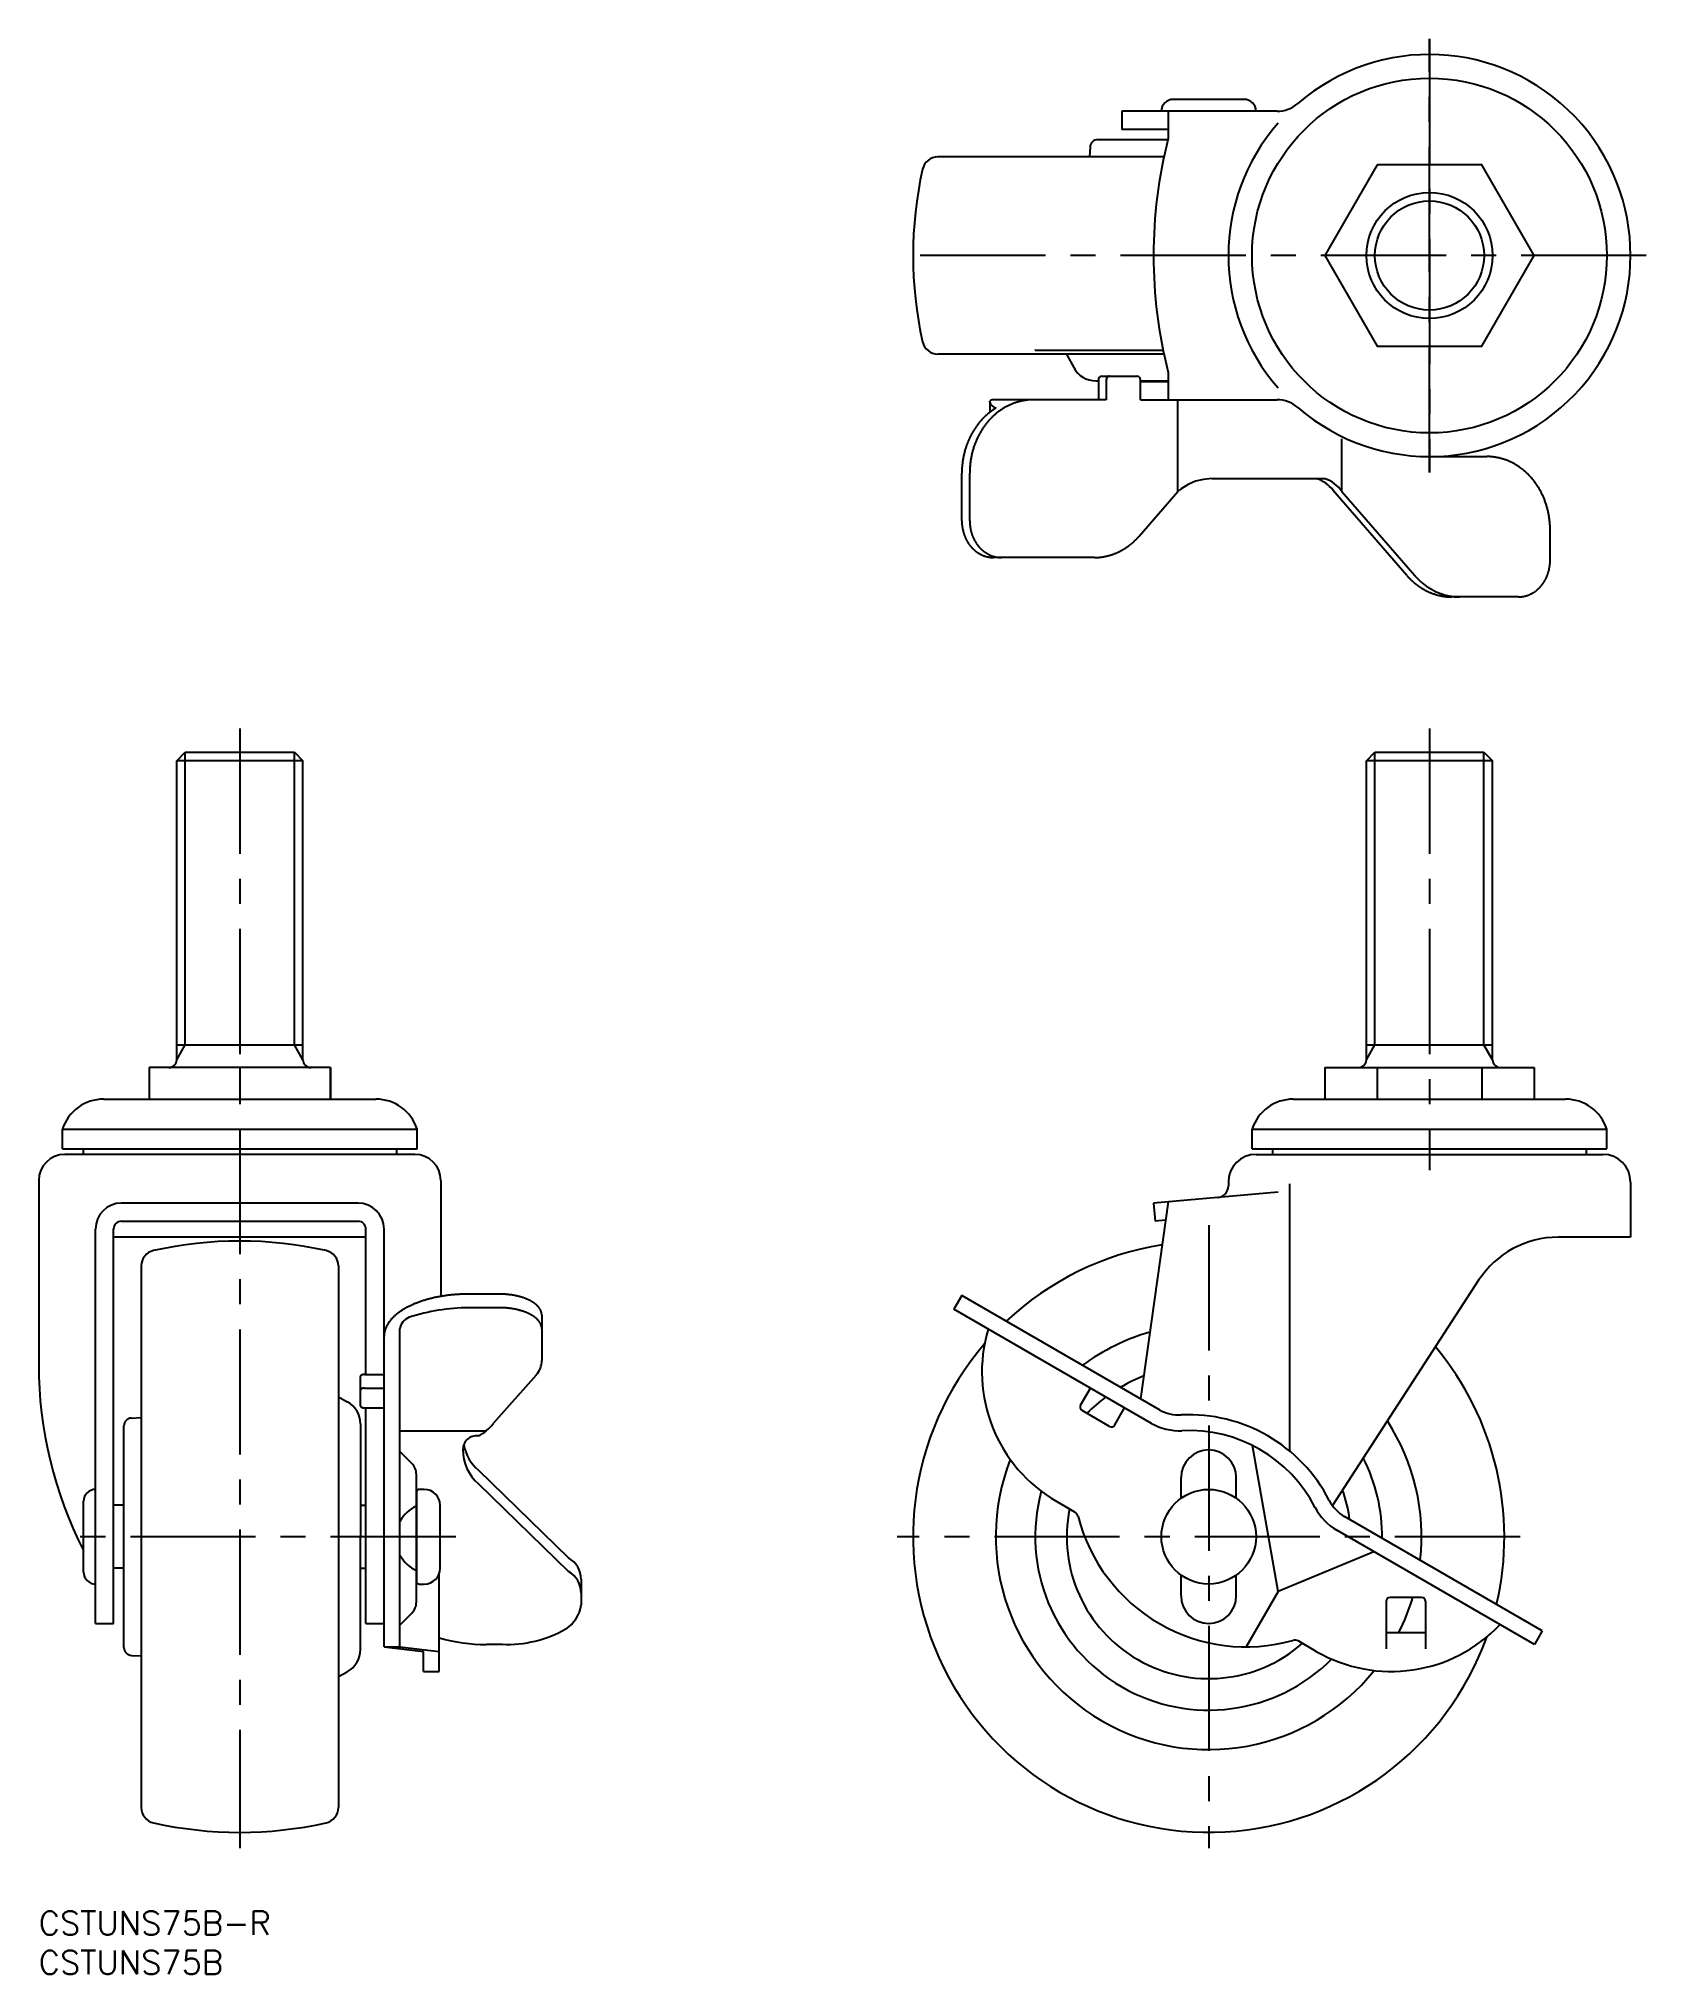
# Model space of a CAD drawing. Extents: x 0 to 204, y -8 to 238.
import ezdxf

# ---------------------------------------------------------------- set-up
doc = ezdxf.new("R2010")
doc.units = 0
doc.header["$LTSCALE"] = 0.5
doc.linetypes.add('CENTER', pattern=[50.8, 31.75, -6.35, 6.35, -6.35])
doc.layers.get('0').update_dxf_attribs({"linetype": 'CONTINUOUS'})
for name, color, linetype in [('MSM_CENTER', 1, 'CENTER'), ('MSM_CONTINUOUS', 7, 'CONTINUOUS'), ('MSM_DIMENSION', 2, 'CONTINUOUS'), ('MSM_NARROW', 5, 'CONTINUOUS'), ('MSM_PART_NUMBER', 7, 'CONTINUOUS')]:
    doc.layers.add(name, color=color, linetype=linetype)
doc.styles.get("Standard").update_dxf_attribs({"font": 'txt.shx', "height": 3, "bigfont": 'bigfont.shx'})

# ---------------------------------------------------------------- blocks, each defined once
blk = doc.blocks.new('*U3')
at = {"layer": 'MSM_PART_NUMBER'}
blk.add_text('CSTUNS75B-R', height=3, dxfattribs=at).set_placement((0, -3))
blk = doc.blocks.new('*U4')
at = {"layer": 'MSM_PART_NUMBER'}
blk.add_text('CSTUNS75B', height=3, dxfattribs=at).set_placement((0, -8))

msp = doc.modelspace()

# ---------------------------------------------------------------- linework, layer by layer
msp.add_line((37, 103), (37, 107))
at = {"layer": 'MSM_CENTER', "linetype": 'CENTER'}
for p, q in [((176.38, 182.5), (176.38, 237.5)), ((176.38, 237.5), (176.38, 182.5)), ((203.88, 210), (108.88, 210)), ((203.88, 210), (114.88, 210)), ((25.5, 150), (25.5, 8)), ((176.38, 150), (176.38, 93.99)), ((148.38, 87), (148.38, 8)), ((52.9, 47.5), (3.7, 47.5)), ((187.88, 47.5), (108.88, 47.5))]:
    msp.add_line(p, q, dxfattribs=at)
at = {"layer": 'MSM_CONTINUOUS', "linetype": 'CONTINUOUS'}
for p, q in [((152.88, 229.8), (143.88, 229.8)), ((157.06, 228.3), (137.38, 228.3)), ((137.38, 228.3), (137.38, 226)), ((143.24, 226), (137.38, 226)), ((143.24, 228.3), (143.24, 226)), ((143.24, 226), (143.24, 224.83)), ((133.33, 223.75), (133.26, 222.5)), ((134.33, 224.7), (143.2, 224.7)), ((142.69, 222.5), (114.04, 222.5)), ((142.57, 197.5), (114.04, 197.5)), ((126.38, 198.1), (126.38, 198)), ((126.38, 198), (142.59, 198)), ((130.38, 197.4), (131.26, 195.78)), ((134.82, 194.7), (139.29, 194.7)), ((139.72, 194.1), (143.24, 194.1)), ((143.24, 194), (139.72, 194)), ((143.24, 195.17), (143.24, 191.7)), ((17.5, 109.87), (33.5, 109.87)), ((168.38, 109.87), (184.38, 109.87)), ((37, 107), (14, 107)), ((14, 107), (14, 103)), ((25.5, 107), (25.5, 103)), ((37, 107), (37, 103)), ((163.1, 107), (163.1, 103)), ((169.74, 107), (169.74, 103)), ((183.02, 107), (183.02, 103)), ((189.65, 107), (189.65, 103)), ((8.23, 103), (42.77, 103)), ((159.11, 103), (193.64, 103)), ((3, 99.2), (48, 99.2)), ((3, 96.7), (3, 99.2)), ((48, 96.7), (48, 99.2)), ((153.88, 99.2), (198.88, 99.2)), ((153.88, 96.7), (153.88, 99.2)), ((198.88, 96.7), (198.88, 99.2)), ((3, 96.7), (48, 96.7)), ((47.7, 95.99), (3.3, 95.99)), ((5.62, 96.7), (5.62, 95.99)), ((45.38, 96.7), (45.38, 95.99)), ((153.88, 96.7), (198.88, 96.7)), ((154.38, 95.99), (198.38, 95.99)), ((156.49, 96.7), (156.49, 95.99)), ((196.26, 96.7), (196.26, 95.99)), ((0, 92.69), (0, 69.34)), ((51, 92.69), (51, 78.06)), ((157.19, 91.19), (141.38, 89.81)), ((150.88, 92.49), (150.88, 92.01)), ((158.62, 92.24), (158.62, 58.39)), ((40.5, 89.81), (10.5, 89.81)), ((143.24, 89.97), (139.73, 65)), ((141.38, 89.81), (141.58, 87.52)), ((7.2, 36.5), (7.2, 86.51)), ((9.5, 36.5), (9.5, 86.52)), ((10.5, 87.52), (40.5, 87.52)), ((41.5, 68.08), (41.5, 86.52)), ((43.8, 36.5), (43.8, 86.51)), ((142.91, 87.63), (141.58, 87.52)), ((41.5, 85.49), (9.5, 85.49)), ((201.88, 85.49), (192.68, 85.49)), ((13, 81.84), (13, 13.16)), ((38, 81.84), (38, 13.16)), ((182.61, 80.03), (164.06, 51.46)), ((117.07, 78.08), (116.07, 76.35)), ((141.13, 61.88), (116.07, 76.35)), ((142.13, 63.61), (117.07, 78.08)), ((43.8, 33.53), (43.8, 73.85)), ((45.8, 33.53), (45.8, 73.85)), ((63.8, 75.6), (63.8, 69.85)), ((40.8, 64.1), (40.8, 67.83)), ((41.3, 68.08), (43.8, 68.08)), ((41.3, 66.35), (43.8, 66.35)), ((63.1, 68.01), (57.64, 61.88)), ((132.14, 64.18), (133.39, 66.35)), ((38, 65.23), (39.12, 64.62)), ((41.3, 63.85), (43.8, 63.85)), ((41.5, 36.5), (41.5, 63.85)), ((136.47, 61.68), (137.72, 63.85)), ((10.8, 33.45), (10.8, 61.55)), ((11.75, 62.55), (13, 62.62)), ((40.8, 61.81), (40.8, 47.5)), ((135.79, 61.5), (132.32, 63.5)), ((45.8, 60.94), (56.78, 60.94)), ((157.18, 40.56), (153.92, 59.08)), ((45.8, 58.3), (47.31, 56.79)), ((47.9, 39.23), (47.9, 55.38)), ((55.76, 55.93), (67.17, 44.82)), ((55.76, 54.2), (67.17, 43.08)), ((144.88, 52.37), (144.88, 55)), ((151.88, 52.37), (151.88, 55)), ((5.7, 43), (5.7, 52)), ((47.9, 53.1), (47.9, 41.9)), ((48.9, 53.5), (48.3, 53.5)), ((129.12, 51.95), (131.35, 50.67)), ((10.8, 51.5), (9.5, 51.5)), ((40.8, 51.5), (41.5, 51.5)), ((50.9, 43.5), (50.9, 51.5)), ((190.68, 35.58), (165.62, 50.05)), ((40.8, 33.19), (40.8, 47.5)), ((189.68, 33.85), (164.62, 48.32)), ((169.33, 45.6), (157.18, 40.56)), ((10.8, 43.5), (9.5, 43.5)), ((40.8, 43.5), (41.5, 43.5)), ((50.8, 30.41), (50.8, 42.88)), ((144.88, 40), (144.88, 42.63)), ((151.88, 40), (151.88, 42.63)), ((48.3, 41.5), (48.9, 41.5)), ((157.18, 40.56), (153.13, 33.53)), ((170.88, 39.3), (170.88, 33.3)), ((175.38, 39.8), (171.38, 39.8)), ((175.88, 39.3), (175.88, 33.3)), ((45.8, 36.3), (47.31, 37.82)), ((7.2, 36.5), (9.5, 36.5)), ((41.5, 36.5), (43.8, 36.5)), ((175.88, 35.3), (170.88, 35.3)), ((190.68, 35.58), (189.68, 33.85)), ((11.75, 32.45), (13, 32.38)), ((43.8, 33.53), (45.8, 33.53)), ((43.8, 33.53), (48.8, 32.95)), ((45.8, 33.53), (50.8, 32.95)), ((48.8, 30.41), (48.8, 32.95)), ((58.8, 33.85), (56.8, 33.85)), ((162.03, 32.95), (159.8, 34.24)), ((38, 29.77), (39.12, 30.38)), ((48.8, 30.41), (50.8, 30.41))]:
    msp.add_line(p, q, dxfattribs=at)
at = {"layer": 'MSM_CONTINUOUS'}
for p, q in [((134.07, 194.1), (134.39, 194.1)), ((134.39, 194.2), (134.39, 191.7)), ((135.39, 194.2), (135.39, 191.7)), ((139.72, 191.7), (139.72, 194.2)), ((120.62, 191.42), (120.64, 191.53)), ((135.39, 191.7), (121.01, 191.7)), ((139.72, 191.7), (157.06, 191.7)), ((144.48, 180.09), (144.48, 191.7)), ((120.62, 191.42), (120.62, 190.12)), ((165.27, 180.09), (165.27, 186.77)), ((176.38, 184.5), (183.64, 184.5)), ((117.07, 176.34), (117.07, 182.41)), ((118.07, 176.34), (118.07, 182.41)), ((148.76, 181.7), (163.18, 181.7)), ((139.57, 174.42), (144.48, 180.09)), ((144.48, 180.09), (144.66, 180.24)), ((173.51, 169.42), (164.14, 180.24)), ((165.27, 180.09), (174.51, 169.42)), ((191.68, 171.34), (191.68, 175.21)), ((133.88, 171.7), (121.09, 171.7)), ((187.66, 166.7), (179.2, 166.7)), ((17.5, 145.92), (18.58, 147)), ((17.5, 108), (17.5, 145.92)), ((33.5, 145.92), (17.5, 145.92)), ((18.58, 147), (32.42, 147)), ((32.42, 147), (33.5, 145.92)), ((33.5, 108), (33.5, 145.92)), ((168.38, 145.92), (169.46, 147)), ((168.38, 108), (168.38, 145.92)), ((184.38, 145.92), (168.38, 145.92)), ((169.46, 147), (183.29, 147)), ((183.29, 147), (184.38, 145.92)), ((184.38, 108), (184.38, 145.92)), ((163.1, 107), (189.65, 107)), ((201.88, 92.49), (201.88, 85.49)), ((58.44, 78.28), (54.51, 78.28)), ((58.44, 76.54), (54.51, 76.54)), ((68.8, 42.11), (68.8, 38.85))]:
    msp.add_line(p, q, dxfattribs=at)
msp.add_lwpolyline([(169.74, 221.5), (163.1, 210), (169.74, 198.5), (183.02, 198.5), (189.65, 210), (183.02, 221.5)], close=True, dxfattribs=at)
msp.add_lwpolyline([(148.76, 181.7), (147.74, 181.61), (146.71, 181.36), (145.76, 180.95), (144.87, 180.39), (144.66, 180.24)], dxfattribs=at)
for points in [[(135.82, 194.7, 0), (135.82, 194.7, 0), (135.81, 194.7, 0), (135.81, 194.7, 0), (135.8, 194.7, 0), (135.8, 194.7, 0), (135.79, 194.7, 0), (135.79, 194.7, 0), (135.78, 194.7, 0), (135.78, 194.7, 0), (135.77, 194.7, 0), (135.76, 194.69, 0), (135.76, 194.69, 0), (135.75, 194.69, 0), (135.75, 194.69, 0), (135.74, 194.69, 0), (135.74, 194.69, 0), (135.73, 194.69, 0), (135.73, 194.69, 0), (135.72, 194.69, 0), (135.72, 194.69, 0), (135.71, 194.68, 0), (135.71, 194.68, 0), (135.7, 194.68, 0), (135.7, 194.68, 0), (135.69, 194.68, 0), (135.69, 194.68, 0), (135.68, 194.67, 0), (135.68, 194.67, 0), (135.67, 194.67, 0), (135.67, 194.67, 0), (135.66, 194.66, 0), (135.66, 194.66, 0), (135.65, 194.66, 0), (135.65, 194.66, 0), (135.64, 194.66, 0), (135.64, 194.65, 0), (135.63, 194.65, 0), (135.63, 194.65, 0), (135.62, 194.64, 0), (135.62, 194.64, 0), (135.61, 194.64, 0), (135.61, 194.63, 0), (135.6, 194.63, 0), (135.6, 194.63, 0), (135.6, 194.63, 0), (135.59, 194.62, 0), (135.59, 194.62, 0), (135.58, 194.62, 0), (135.58, 194.61, 0), (135.57, 194.61, 0), (135.57, 194.6, 0), (135.56, 194.6, 0), (135.56, 194.6, 0), (135.56, 194.59, 0), (135.55, 194.59, 0), (135.55, 194.59, 0), (135.54, 194.58, 0), (135.54, 194.58, 0), (135.54, 194.57, 0), (135.53, 194.57, 0), (135.53, 194.57, 0), (135.53, 194.56, 0), (135.52, 194.56, 0), (135.52, 194.55, 0), (135.51, 194.55, 0), (135.51, 194.54, 0), (135.51, 194.54, 0), (135.5, 194.54, 0), (135.5, 194.53, 0), (135.5, 194.53, 0), (135.49, 194.52, 0), (135.49, 194.52, 0), (135.49, 194.51, 0), (135.48, 194.51, 0), (135.48, 194.5, 0), (135.47, 194.5, 0), (135.47, 194.49, 0), (135.47, 194.49, 0), (135.47, 194.48, 0), (135.46, 194.48, 0), (135.46, 194.47, 0), (135.46, 194.47, 0), (135.45, 194.46, 0), (135.45, 194.46, 0), (135.45, 194.45, 0), (135.45, 194.45, 0), (135.44, 194.44, 0), (135.44, 194.44, 0), (135.44, 194.43, 0), (135.44, 194.43, 0), (135.43, 194.42, 0), (135.43, 194.41, 0), (135.43, 194.41, 0), (135.43, 194.4, 0), (135.43, 194.4, 0), (135.42, 194.39, 0), (135.42, 194.39, 0), (135.42, 194.38, 0), (135.42, 194.37, 0), (135.41, 194.37, 0), (135.41, 194.36, 0), (135.41, 194.36, 0), (135.41, 194.35, 0), (135.41, 194.34, 0), (135.41, 194.34, 0), (135.41, 194.33, 0), (135.4, 194.33, 0), (135.4, 194.32, 0), (135.4, 194.32, 0), (135.4, 194.31, 0), (135.4, 194.3, 0), (135.4, 194.3, 0), (135.4, 194.29, 0), (135.4, 194.28, 0), (135.4, 194.28, 0), (135.4, 194.27, 0), (135.39, 194.27, 0), (135.39, 194.26, 0), (135.39, 194.25, 0), (135.39, 194.25, 0), (135.39, 194.24, 0), (135.39, 194.24, 0), (135.39, 194.23, 0), (135.39, 194.22, 0), (135.39, 194.22, 0), (135.39, 194.21, 0), (135.39, 194.21, 0), (135.39, 194.2, 0)], [(126.11, 191.7, 0), (126.01, 191.7, 0), (125.91, 191.7, 0), (125.81, 191.69, 0), (125.72, 191.69, 0), (125.62, 191.68, 0), (125.52, 191.68, 0), (125.42, 191.67, 0), (125.32, 191.66, 0), (125.22, 191.64, 0), (125.13, 191.63, 0), (125.03, 191.62, 0), (124.93, 191.6, 0), (124.83, 191.58, 0), (124.74, 191.56, 0), (124.64, 191.54, 0), (124.54, 191.52, 0), (124.45, 191.5, 0), (124.35, 191.47, 0), (124.25, 191.45, 0), (124.16, 191.42, 0), (124.06, 191.39, 0), (123.97, 191.36, 0), (123.87, 191.33, 0), (123.78, 191.3, 0), (123.68, 191.27, 0), (123.59, 191.23, 0), (123.5, 191.19, 0), (123.4, 191.16, 0), (123.31, 191.12, 0), (123.22, 191.08, 0), (123.12, 191.04, 0), (123.03, 190.99, 0), (122.94, 190.95, 0), (122.85, 190.9, 0), (122.76, 190.86, 0), (122.67, 190.81, 0), (122.58, 190.76, 0), (122.5, 190.71, 0), (122.41, 190.66, 0), (122.32, 190.6, 0), (122.23, 190.55, 0), (122.15, 190.49, 0), (122.06, 190.44, 0), (121.98, 190.38, 0), (121.89, 190.32, 0), (121.81, 190.26, 0), (121.73, 190.2, 0), (121.64, 190.13, 0), (121.56, 190.07, 0), (121.48, 190.01, 0), (121.4, 189.94, 0), (121.32, 189.87, 0), (121.24, 189.8, 0), (121.16, 189.74, 0), (121.09, 189.66, 0), (121.01, 189.59, 0), (120.93, 189.52, 0), (120.86, 189.45, 0), (120.78, 189.37, 0), (120.71, 189.29, 0), (120.64, 189.22, 0), (120.57, 189.14, 0), (120.5, 189.06, 0), (120.42, 188.98, 0), (120.36, 188.9, 0), (120.29, 188.82, 0), (120.22, 188.73, 0), (120.15, 188.65, 0), (120.09, 188.56, 0), (120.02, 188.48, 0), (119.96, 188.39, 0), (119.89, 188.31, 0), (119.83, 188.22, 0), (119.77, 188.13, 0), (119.71, 188.04, 0), (119.65, 187.95, 0), (119.59, 187.85, 0), (119.54, 187.76, 0), (119.48, 187.67, 0), (119.42, 187.57, 0), (119.37, 187.48, 0), (119.32, 187.38, 0), (119.27, 187.28, 0), (119.21, 187.19, 0), (119.16, 187.09, 0), (119.11, 186.99, 0), (119.07, 186.89, 0), (119.02, 186.79, 0), (118.97, 186.69, 0), (118.93, 186.59, 0), (118.88, 186.49, 0), (118.84, 186.38, 0), (118.8, 186.28, 0), (118.76, 186.18, 0), (118.72, 186.07, 0), (118.68, 185.97, 0), (118.64, 185.86, 0), (118.61, 185.76, 0), (118.57, 185.65, 0), (118.54, 185.54, 0), (118.51, 185.44, 0), (118.47, 185.33, 0), (118.44, 185.22, 0), (118.42, 185.11, 0), (118.39, 185, 0), (118.36, 184.89, 0), (118.33, 184.78, 0), (118.31, 184.67, 0), (118.29, 184.56, 0), (118.27, 184.45, 0), (118.24, 184.34, 0), (118.22, 184.23, 0), (118.2, 184.11, 0), (118.19, 184, 0), (118.17, 183.89, 0), (118.16, 183.78, 0), (118.14, 183.66, 0), (118.13, 183.55, 0), (118.12, 183.44, 0), (118.11, 183.32, 0), (118.1, 183.21, 0), (118.09, 183.1, 0), (118.08, 182.98, 0), (118.08, 182.87, 0), (118.08, 182.76, 0), (118.07, 182.64, 0), (118.07, 182.53, 0), (118.07, 182.41, 0)], [(121.41, 190.66, 0), (121.35, 190.62, 0), (121.29, 190.59, 0), (121.23, 190.55, 0), (121.17, 190.51, 0), (121.11, 190.47, 0), (121.05, 190.43, 0), (120.99, 190.39, 0), (120.94, 190.35, 0), (120.88, 190.31, 0), (120.82, 190.27, 0), (120.76, 190.22, 0), (120.7, 190.18, 0), (120.65, 190.14, 0), (120.59, 190.09, 0), (120.53, 190.05, 0), (120.48, 190, 0), (120.42, 189.96, 0), (120.36, 189.91, 0), (120.31, 189.86, 0), (120.25, 189.81, 0), (120.2, 189.77, 0), (120.14, 189.72, 0), (120.09, 189.67, 0), (120.04, 189.62, 0), (119.98, 189.57, 0), (119.93, 189.52, 0), (119.88, 189.47, 0), (119.83, 189.41, 0), (119.78, 189.36, 0), (119.72, 189.31, 0), (119.67, 189.26, 0), (119.62, 189.2, 0), (119.57, 189.15, 0), (119.52, 189.09, 0), (119.47, 189.04, 0), (119.43, 188.98, 0), (119.38, 188.93, 0), (119.33, 188.87, 0), (119.28, 188.81, 0), (119.23, 188.75, 0), (119.19, 188.7, 0), (119.14, 188.64, 0), (119.1, 188.58, 0), (119.05, 188.52, 0), (119.01, 188.46, 0), (118.96, 188.4, 0), (118.92, 188.34, 0), (118.87, 188.28, 0), (118.83, 188.21, 0), (118.79, 188.15, 0), (118.75, 188.09, 0), (118.7, 188.03, 0), (118.66, 187.96, 0), (118.62, 187.9, 0), (118.58, 187.84, 0), (118.54, 187.77, 0), (118.5, 187.71, 0), (118.46, 187.64, 0), (118.43, 187.57, 0), (118.39, 187.51, 0), (118.35, 187.44, 0), (118.31, 187.38, 0), (118.28, 187.31, 0), (118.24, 187.24, 0), (118.21, 187.17, 0), (118.17, 187.1, 0), (118.14, 187.04, 0), (118.1, 186.97, 0), (118.07, 186.9, 0), (118.04, 186.83, 0), (118, 186.76, 0), (117.97, 186.69, 0), (117.94, 186.62, 0), (117.91, 186.55, 0), (117.88, 186.47, 0), (117.85, 186.4, 0), (117.82, 186.33, 0), (117.79, 186.26, 0), (117.76, 186.19, 0), (117.74, 186.12, 0), (117.71, 186.04, 0), (117.68, 185.97, 0), (117.66, 185.9, 0), (117.63, 185.82, 0), (117.61, 185.75, 0), (117.58, 185.67, 0), (117.56, 185.6, 0), (117.53, 185.53, 0), (117.51, 185.45, 0), (117.49, 185.38, 0), (117.47, 185.3, 0), (117.45, 185.22, 0), (117.43, 185.15, 0), (117.41, 185.07, 0), (117.39, 185, 0), (117.37, 184.92, 0), (117.35, 184.84, 0), (117.33, 184.77, 0), (117.31, 184.69, 0), (117.3, 184.61, 0), (117.28, 184.54, 0), (117.27, 184.46, 0), (117.25, 184.38, 0), (117.24, 184.3, 0), (117.22, 184.23, 0), (117.21, 184.15, 0), (117.2, 184.07, 0), (117.19, 183.99, 0), (117.17, 183.91, 0), (117.16, 183.84, 0), (117.15, 183.76, 0), (117.14, 183.68, 0), (117.14, 183.6, 0), (117.13, 183.52, 0), (117.12, 183.44, 0), (117.11, 183.36, 0), (117.11, 183.28, 0), (117.1, 183.21, 0), (117.09, 183.13, 0), (117.09, 183.05, 0), (117.08, 182.97, 0), (117.08, 182.89, 0), (117.08, 182.81, 0), (117.07, 182.73, 0), (117.07, 182.65, 0), (117.07, 182.57, 0), (117.07, 182.49, 0), (117.07, 182.41, 0)], [(191.68, 175.21, 0), (191.68, 175.33, 0), (191.68, 175.44, 0), (191.68, 175.56, 0), (191.67, 175.67, 0), (191.67, 175.78, 0), (191.66, 175.9, 0), (191.65, 176.01, 0), (191.64, 176.12, 0), (191.63, 176.24, 0), (191.62, 176.35, 0), (191.61, 176.46, 0), (191.59, 176.58, 0), (191.58, 176.69, 0), (191.56, 176.8, 0), (191.55, 176.91, 0), (191.53, 177.03, 0), (191.51, 177.14, 0), (191.49, 177.25, 0), (191.46, 177.36, 0), (191.44, 177.47, 0), (191.42, 177.58, 0), (191.39, 177.69, 0), (191.36, 177.8, 0), (191.34, 177.91, 0), (191.31, 178.02, 0), (191.28, 178.13, 0), (191.24, 178.24, 0), (191.21, 178.34, 0), (191.18, 178.45, 0), (191.14, 178.56, 0), (191.11, 178.66, 0), (191.07, 178.77, 0), (191.03, 178.87, 0), (190.99, 178.98, 0), (190.95, 179.08, 0), (190.91, 179.18, 0), (190.87, 179.29, 0), (190.82, 179.39, 0), (190.78, 179.49, 0), (190.73, 179.59, 0), (190.69, 179.69, 0), (190.64, 179.79, 0), (190.59, 179.89, 0), (190.54, 179.99, 0), (190.49, 180.09, 0), (190.43, 180.18, 0), (190.38, 180.28, 0), (190.33, 180.37, 0), (190.27, 180.47, 0), (190.22, 180.56, 0), (190.16, 180.65, 0), (190.1, 180.75, 0), (190.04, 180.84, 0), (189.98, 180.93, 0), (189.92, 181.02, 0), (189.86, 181.1, 0), (189.79, 181.19, 0), (189.73, 181.28, 0), (189.66, 181.37, 0), (189.6, 181.45, 0), (189.53, 181.53, 0), (189.46, 181.62, 0), (189.4, 181.7, 0), (189.33, 181.78, 0), (189.26, 181.86, 0), (189.19, 181.94, 0), (189.11, 182.02, 0), (189.04, 182.09, 0), (188.97, 182.17, 0), (188.89, 182.25, 0), (188.82, 182.32, 0), (188.74, 182.39, 0), (188.66, 182.46, 0), (188.59, 182.53, 0), (188.51, 182.6, 0), (188.43, 182.67, 0), (188.35, 182.74, 0), (188.27, 182.81, 0), (188.19, 182.87, 0), (188.11, 182.94, 0), (188.03, 183, 0), (187.94, 183.06, 0), (187.86, 183.12, 0), (187.77, 183.18, 0), (187.69, 183.24, 0), (187.6, 183.29, 0), (187.52, 183.35, 0), (187.43, 183.4, 0), (187.34, 183.46, 0), (187.26, 183.51, 0), (187.17, 183.56, 0), (187.08, 183.61, 0), (186.99, 183.66, 0), (186.9, 183.7, 0), (186.81, 183.75, 0), (186.72, 183.79, 0), (186.63, 183.84, 0), (186.53, 183.88, 0), (186.44, 183.92, 0), (186.35, 183.96, 0), (186.26, 184, 0), (186.16, 184.03, 0), (186.07, 184.07, 0), (185.97, 184.1, 0), (185.88, 184.13, 0), (185.78, 184.16, 0), (185.69, 184.19, 0), (185.59, 184.22, 0), (185.5, 184.25, 0), (185.4, 184.27, 0), (185.31, 184.3, 0), (185.21, 184.32, 0), (185.11, 184.34, 0), (185.01, 184.36, 0), (184.92, 184.38, 0), (184.82, 184.4, 0), (184.72, 184.42, 0), (184.62, 184.43, 0), (184.53, 184.44, 0), (184.43, 184.46, 0), (184.33, 184.47, 0), (184.23, 184.47, 0), (184.13, 184.48, 0), (184.03, 184.49, 0), (183.94, 184.49, 0), (183.84, 184.5, 0), (183.74, 184.5, 0), (183.64, 184.5, 0)], [(117.07, 176.34, 0), (117.07, 176.29, 0), (117.07, 176.23, 0), (117.07, 176.17, 0), (117.07, 176.12, 0), (117.08, 176.06, 0), (117.08, 176, 0), (117.08, 175.94, 0), (117.09, 175.89, 0), (117.09, 175.83, 0), (117.1, 175.78, 0), (117.11, 175.72, 0), (117.11, 175.66, 0), (117.12, 175.6, 0), (117.13, 175.55, 0), (117.14, 175.49, 0), (117.15, 175.44, 0), (117.16, 175.38, 0), (117.17, 175.33, 0), (117.18, 175.27, 0), (117.19, 175.22, 0), (117.2, 175.16, 0), (117.22, 175.1, 0), (117.23, 175.05, 0), (117.24, 175, 0), (117.26, 174.94, 0), (117.27, 174.89, 0), (117.29, 174.83, 0), (117.31, 174.78, 0), (117.32, 174.72, 0), (117.34, 174.67, 0), (117.36, 174.62, 0), (117.38, 174.57, 0), (117.39, 174.51, 0), (117.42, 174.46, 0), (117.44, 174.41, 0), (117.46, 174.36, 0), (117.48, 174.31, 0), (117.5, 174.25, 0), (117.52, 174.21, 0), (117.54, 174.15, 0), (117.57, 174.1, 0), (117.59, 174.05, 0), (117.62, 174, 0), (117.64, 173.96, 0), (117.67, 173.91, 0), (117.69, 173.86, 0), (117.72, 173.81, 0), (117.75, 173.76, 0), (117.78, 173.72, 0), (117.8, 173.67, 0), (117.83, 173.62, 0), (117.86, 173.58, 0), (117.89, 173.53, 0), (117.92, 173.49, 0), (117.95, 173.44, 0), (117.98, 173.4, 0), (118.01, 173.35, 0), (118.05, 173.31, 0), (118.08, 173.27, 0), (118.11, 173.22, 0), (118.14, 173.18, 0), (118.18, 173.14, 0), (118.21, 173.1, 0), (118.25, 173.06, 0), (118.28, 173.02, 0), (118.32, 172.98, 0), (118.35, 172.94, 0), (118.39, 172.9, 0), (118.43, 172.87, 0), (118.46, 172.83, 0), (118.5, 172.79, 0), (118.54, 172.75, 0), (118.58, 172.72, 0), (118.62, 172.68, 0), (118.66, 172.65, 0), (118.69, 172.61, 0), (118.73, 172.58, 0), (118.78, 172.55, 0), (118.82, 172.51, 0), (118.86, 172.48, 0), (118.9, 172.45, 0), (118.94, 172.42, 0), (118.98, 172.39, 0), (119.02, 172.36, 0), (119.07, 172.33, 0), (119.11, 172.3, 0), (119.15, 172.28, 0), (119.19, 172.25, 0), (119.24, 172.22, 0), (119.28, 172.2, 0), (119.33, 172.17, 0), (119.37, 172.15, 0), (119.42, 172.12, 0), (119.46, 172.1, 0), (119.51, 172.08, 0), (119.55, 172.05, 0), (119.6, 172.03, 0), (119.64, 172.01, 0), (119.69, 171.99, 0), (119.74, 171.97, 0), (119.78, 171.95, 0), (119.83, 171.93, 0), (119.88, 171.92, 0), (119.92, 171.9, 0), (119.97, 171.88, 0), (120.02, 171.87, 0), (120.07, 171.85, 0), (120.11, 171.84, 0), (120.16, 171.83, 0), (120.21, 171.81, 0), (120.26, 171.8, 0), (120.31, 171.79, 0), (120.35, 171.78, 0), (120.4, 171.77, 0), (120.45, 171.76, 0), (120.5, 171.75, 0), (120.55, 171.74, 0), (120.6, 171.74, 0), (120.65, 171.73, 0), (120.7, 171.72, 0), (120.75, 171.72, 0), (120.8, 171.71, 0), (120.84, 171.71, 0), (120.89, 171.71, 0), (120.94, 171.7, 0), (120.99, 171.7, 0), (121.04, 171.7, 0), (121.09, 171.7, 0)], [(118.07, 176.34, 0), (118.07, 176.29, 0), (118.07, 176.23, 0), (118.07, 176.17, 0), (118.07, 176.12, 0), (118.08, 176.06, 0), (118.08, 176, 0), (118.08, 175.94, 0), (118.09, 175.89, 0), (118.09, 175.83, 0), (118.1, 175.78, 0), (118.11, 175.72, 0), (118.11, 175.66, 0), (118.12, 175.6, 0), (118.13, 175.55, 0), (118.14, 175.49, 0), (118.15, 175.44, 0), (118.16, 175.38, 0), (118.17, 175.33, 0), (118.18, 175.27, 0), (118.19, 175.22, 0), (118.2, 175.16, 0), (118.22, 175.1, 0), (118.23, 175.05, 0), (118.24, 175, 0), (118.26, 174.94, 0), (118.27, 174.89, 0), (118.29, 174.83, 0), (118.31, 174.78, 0), (118.32, 174.72, 0), (118.34, 174.67, 0), (118.36, 174.62, 0), (118.38, 174.57, 0), (118.39, 174.51, 0), (118.42, 174.46, 0), (118.44, 174.41, 0), (118.46, 174.36, 0), (118.48, 174.31, 0), (118.5, 174.25, 0), (118.52, 174.21, 0), (118.54, 174.15, 0), (118.57, 174.1, 0), (118.59, 174.05, 0), (118.62, 174, 0), (118.64, 173.96, 0), (118.67, 173.91, 0), (118.69, 173.86, 0), (118.72, 173.81, 0), (118.75, 173.76, 0), (118.78, 173.72, 0), (118.8, 173.67, 0), (118.83, 173.62, 0), (118.86, 173.58, 0), (118.89, 173.53, 0), (118.92, 173.49, 0), (118.95, 173.44, 0), (118.98, 173.4, 0), (119.01, 173.35, 0), (119.05, 173.31, 0), (119.08, 173.27, 0), (119.11, 173.22, 0), (119.14, 173.18, 0), (119.18, 173.14, 0), (119.21, 173.1, 0), (119.25, 173.06, 0), (119.28, 173.02, 0), (119.32, 172.98, 0), (119.35, 172.94, 0), (119.39, 172.9, 0), (119.43, 172.87, 0), (119.46, 172.83, 0), (119.5, 172.79, 0), (119.54, 172.75, 0), (119.58, 172.72, 0), (119.62, 172.68, 0), (119.66, 172.65, 0), (119.69, 172.61, 0), (119.73, 172.58, 0), (119.78, 172.55, 0), (119.82, 172.51, 0), (119.86, 172.48, 0), (119.9, 172.45, 0), (119.94, 172.42, 0), (119.98, 172.39, 0), (120.02, 172.36, 0), (120.07, 172.33, 0), (120.11, 172.3, 0), (120.15, 172.28, 0), (120.19, 172.25, 0), (120.24, 172.22, 0), (120.28, 172.2, 0), (120.33, 172.17, 0), (120.37, 172.15, 0), (120.42, 172.12, 0), (120.46, 172.1, 0), (120.51, 172.08, 0), (120.55, 172.05, 0), (120.6, 172.03, 0), (120.64, 172.01, 0), (120.69, 171.99, 0), (120.74, 171.97, 0), (120.78, 171.95, 0), (120.83, 171.93, 0), (120.88, 171.92, 0), (120.92, 171.9, 0), (120.97, 171.88, 0), (121.02, 171.87, 0), (121.07, 171.85, 0), (121.11, 171.84, 0), (121.16, 171.83, 0), (121.21, 171.81, 0), (121.26, 171.8, 0), (121.31, 171.79, 0), (121.35, 171.78, 0), (121.4, 171.77, 0), (121.45, 171.76, 0), (121.5, 171.75, 0), (121.55, 171.74, 0), (121.6, 171.74, 0), (121.65, 171.73, 0), (121.7, 171.72, 0), (121.75, 171.72, 0), (121.8, 171.71, 0), (121.84, 171.71, 0), (121.89, 171.71, 0), (121.94, 171.7, 0), (121.99, 171.7, 0), (122.04, 171.7, 0), (122.09, 171.7, 0)], [(133.88, 171.7, 0), (133.93, 171.7, 0), (133.98, 171.7, 0), (134.03, 171.7, 0), (134.08, 171.7, 0), (134.13, 171.7, 0), (134.18, 171.71, 0), (134.23, 171.71, 0), (134.28, 171.71, 0), (134.33, 171.71, 0), (134.38, 171.72, 0), (134.43, 171.72, 0), (134.48, 171.72, 0), (134.53, 171.73, 0), (134.57, 171.73, 0), (134.62, 171.74, 0), (134.67, 171.75, 0), (134.72, 171.75, 0), (134.77, 171.76, 0), (134.82, 171.76, 0), (134.87, 171.77, 0), (134.92, 171.78, 0), (134.97, 171.78, 0), (135.02, 171.79, 0), (135.06, 171.8, 0), (135.11, 171.81, 0), (135.16, 171.82, 0), (135.21, 171.83, 0), (135.26, 171.84, 0), (135.31, 171.85, 0), (135.36, 171.86, 0), (135.41, 171.87, 0), (135.45, 171.88, 0), (135.5, 171.89, 0), (135.55, 171.9, 0), (135.6, 171.91, 0), (135.65, 171.93, 0), (135.69, 171.94, 0), (135.74, 171.95, 0), (135.79, 171.97, 0), (135.84, 171.98, 0), (135.89, 171.99, 0), (135.93, 172.01, 0), (135.98, 172.02, 0), (136.03, 172.04, 0), (136.08, 172.05, 0), (136.12, 172.07, 0), (136.17, 172.08, 0), (136.22, 172.1, 0), (136.27, 172.12, 0), (136.31, 172.13, 0), (136.36, 172.15, 0), (136.41, 172.17, 0), (136.45, 172.19, 0), (136.5, 172.21, 0), (136.55, 172.22, 0), (136.59, 172.24, 0), (136.64, 172.26, 0), (136.69, 172.28, 0), (136.73, 172.3, 0), (136.78, 172.32, 0), (136.82, 172.34, 0), (136.87, 172.36, 0), (136.92, 172.38, 0), (136.96, 172.41, 0), (137.01, 172.43, 0), (137.05, 172.45, 0), (137.1, 172.47, 0), (137.14, 172.5, 0), (137.19, 172.52, 0), (137.23, 172.54, 0), (137.28, 172.57, 0), (137.32, 172.59, 0), (137.37, 172.62, 0), (137.41, 172.64, 0), (137.46, 172.67, 0), (137.5, 172.69, 0), (137.54, 172.72, 0), (137.59, 172.74, 0), (137.63, 172.77, 0), (137.68, 172.8, 0), (137.72, 172.82, 0), (137.76, 172.85, 0), (137.81, 172.88, 0), (137.85, 172.91, 0), (137.89, 172.94, 0), (137.93, 172.96, 0), (137.98, 172.99, 0), (138.02, 173.02, 0), (138.06, 173.05, 0), (138.1, 173.08, 0), (138.15, 173.11, 0), (138.19, 173.14, 0), (138.23, 173.17, 0), (138.27, 173.2, 0), (138.31, 173.23, 0), (138.35, 173.26, 0), (138.39, 173.3, 0), (138.43, 173.33, 0), (138.47, 173.36, 0), (138.51, 173.39, 0), (138.56, 173.43, 0), (138.59, 173.46, 0), (138.63, 173.49, 0), (138.68, 173.53, 0), (138.71, 173.56, 0), (138.75, 173.6, 0), (138.79, 173.63, 0), (138.83, 173.66, 0), (138.87, 173.7, 0), (138.91, 173.74, 0), (138.95, 173.77, 0), (138.99, 173.81, 0), (139.02, 173.84, 0), (139.06, 173.88, 0), (139.1, 173.92, 0), (139.14, 173.95, 0), (139.17, 173.99, 0), (139.21, 174.03, 0), (139.25, 174.07, 0), (139.28, 174.1, 0), (139.32, 174.14, 0), (139.36, 174.18, 0), (139.39, 174.22, 0), (139.43, 174.26, 0), (139.47, 174.3, 0), (139.5, 174.34, 0), (139.54, 174.38, 0), (139.57, 174.42, 0)], [(173.51, 169.42, 0), (173.55, 169.38, 0), (173.58, 169.34, 0), (173.62, 169.3, 0), (173.65, 169.26, 0), (173.69, 169.22, 0), (173.72, 169.18, 0), (173.76, 169.14, 0), (173.8, 169.1, 0), (173.83, 169.07, 0), (173.87, 169.03, 0), (173.91, 168.99, 0), (173.94, 168.95, 0), (173.98, 168.92, 0), (174.02, 168.88, 0), (174.06, 168.84, 0), (174.09, 168.81, 0), (174.13, 168.77, 0), (174.17, 168.74, 0), (174.21, 168.7, 0), (174.25, 168.66, 0), (174.29, 168.63, 0), (174.33, 168.6, 0), (174.37, 168.56, 0), (174.41, 168.53, 0), (174.45, 168.49, 0), (174.49, 168.46, 0), (174.53, 168.43, 0), (174.57, 168.39, 0), (174.61, 168.36, 0), (174.65, 168.33, 0), (174.69, 168.3, 0), (174.73, 168.26, 0), (174.77, 168.23, 0), (174.81, 168.2, 0), (174.85, 168.17, 0), (174.9, 168.14, 0), (174.94, 168.11, 0), (174.98, 168.08, 0), (175.02, 168.05, 0), (175.06, 168.02, 0), (175.1, 167.99, 0), (175.15, 167.96, 0), (175.19, 167.94, 0), (175.23, 167.91, 0), (175.28, 167.88, 0), (175.32, 167.85, 0), (175.36, 167.82, 0), (175.41, 167.8, 0), (175.45, 167.77, 0), (175.49, 167.74, 0), (175.54, 167.72, 0), (175.58, 167.69, 0), (175.63, 167.67, 0), (175.67, 167.64, 0), (175.71, 167.62, 0), (175.76, 167.59, 0), (175.8, 167.57, 0), (175.85, 167.54, 0), (175.89, 167.52, 0), (175.94, 167.5, 0), (175.98, 167.47, 0), (176.03, 167.45, 0), (176.07, 167.43, 0), (176.12, 167.41, 0), (176.16, 167.38, 0), (176.21, 167.36, 0), (176.26, 167.34, 0), (176.3, 167.32, 0), (176.35, 167.3, 0), (176.4, 167.28, 0), (176.44, 167.26, 0), (176.49, 167.24, 0), (176.53, 167.22, 0), (176.58, 167.21, 0), (176.63, 167.19, 0), (176.67, 167.17, 0), (176.72, 167.15, 0), (176.77, 167.13, 0), (176.81, 167.12, 0), (176.86, 167.1, 0), (176.91, 167.08, 0), (176.96, 167.07, 0), (177, 167.05, 0), (177.05, 167.04, 0), (177.1, 167.02, 0), (177.15, 167.01, 0), (177.19, 166.99, 0), (177.24, 166.98, 0), (177.29, 166.97, 0), (177.34, 166.95, 0), (177.39, 166.94, 0), (177.44, 166.93, 0), (177.48, 166.91, 0), (177.53, 166.9, 0), (177.58, 166.89, 0), (177.63, 166.88, 0), (177.68, 166.87, 0), (177.72, 166.86, 0), (177.77, 166.85, 0), (177.82, 166.84, 0), (177.87, 166.83, 0), (177.92, 166.82, 0), (177.97, 166.81, 0), (178.02, 166.8, 0), (178.07, 166.79, 0), (178.12, 166.78, 0), (178.16, 166.78, 0), (178.21, 166.77, 0), (178.26, 166.76, 0), (178.31, 166.76, 0), (178.36, 166.75, 0), (178.41, 166.75, 0), (178.46, 166.74, 0), (178.51, 166.73, 0), (178.56, 166.73, 0), (178.6, 166.72, 0), (178.66, 166.72, 0), (178.7, 166.72, 0), (178.75, 166.71, 0), (178.8, 166.71, 0), (178.85, 166.71, 0), (178.9, 166.71, 0), (178.95, 166.7, 0), (179, 166.7, 0), (179.05, 166.7, 0), (179.1, 166.7, 0), (179.15, 166.7, 0), (179.2, 166.7, 0)], [(174.51, 169.42, 0), (174.55, 169.38, 0), (174.58, 169.34, 0), (174.62, 169.3, 0), (174.65, 169.26, 0), (174.69, 169.22, 0), (174.72, 169.18, 0), (174.76, 169.14, 0), (174.8, 169.1, 0), (174.83, 169.07, 0), (174.87, 169.03, 0), (174.91, 168.99, 0), (174.94, 168.95, 0), (174.98, 168.92, 0), (175.02, 168.88, 0), (175.06, 168.84, 0), (175.09, 168.81, 0), (175.13, 168.77, 0), (175.17, 168.74, 0), (175.21, 168.7, 0), (175.25, 168.66, 0), (175.29, 168.63, 0), (175.33, 168.6, 0), (175.37, 168.56, 0), (175.41, 168.53, 0), (175.45, 168.49, 0), (175.49, 168.46, 0), (175.53, 168.43, 0), (175.57, 168.39, 0), (175.61, 168.36, 0), (175.65, 168.33, 0), (175.69, 168.3, 0), (175.73, 168.26, 0), (175.77, 168.23, 0), (175.81, 168.2, 0), (175.85, 168.17, 0), (175.9, 168.14, 0), (175.94, 168.11, 0), (175.98, 168.08, 0), (176.02, 168.05, 0), (176.06, 168.02, 0), (176.1, 167.99, 0), (176.15, 167.96, 0), (176.19, 167.94, 0), (176.23, 167.91, 0), (176.28, 167.88, 0), (176.32, 167.85, 0), (176.36, 167.82, 0), (176.41, 167.8, 0), (176.45, 167.77, 0), (176.49, 167.74, 0), (176.54, 167.72, 0), (176.58, 167.69, 0), (176.63, 167.67, 0), (176.67, 167.64, 0), (176.71, 167.62, 0), (176.76, 167.59, 0), (176.8, 167.57, 0), (176.85, 167.54, 0), (176.89, 167.52, 0), (176.94, 167.5, 0), (176.98, 167.47, 0), (177.03, 167.45, 0), (177.07, 167.43, 0), (177.12, 167.41, 0), (177.16, 167.38, 0), (177.21, 167.36, 0), (177.26, 167.34, 0), (177.3, 167.32, 0), (177.35, 167.3, 0), (177.4, 167.28, 0), (177.44, 167.26, 0), (177.49, 167.24, 0), (177.53, 167.22, 0), (177.58, 167.21, 0), (177.63, 167.19, 0), (177.67, 167.17, 0), (177.72, 167.15, 0), (177.77, 167.13, 0), (177.81, 167.12, 0), (177.86, 167.1, 0), (177.91, 167.08, 0), (177.96, 167.07, 0), (178, 167.05, 0), (178.05, 167.04, 0), (178.1, 167.02, 0), (178.15, 167.01, 0), (178.19, 166.99, 0), (178.24, 166.98, 0), (178.29, 166.97, 0), (178.34, 166.95, 0), (178.39, 166.94, 0), (178.44, 166.93, 0), (178.48, 166.91, 0), (178.53, 166.9, 0), (178.58, 166.89, 0), (178.63, 166.88, 0), (178.68, 166.87, 0), (178.72, 166.86, 0), (178.77, 166.85, 0), (178.82, 166.84, 0), (178.87, 166.83, 0), (178.92, 166.82, 0), (178.97, 166.81, 0), (179.02, 166.8, 0), (179.07, 166.79, 0), (179.12, 166.78, 0), (179.16, 166.78, 0), (179.21, 166.77, 0), (179.26, 166.76, 0), (179.31, 166.76, 0), (179.36, 166.75, 0), (179.41, 166.75, 0), (179.46, 166.74, 0), (179.51, 166.73, 0), (179.56, 166.73, 0), (179.6, 166.72, 0), (179.66, 166.72, 0), (179.7, 166.72, 0), (179.75, 166.71, 0), (179.8, 166.71, 0), (179.85, 166.71, 0), (179.9, 166.71, 0), (179.95, 166.7, 0), (180, 166.7, 0), (180.05, 166.7, 0), (180.1, 166.7, 0), (180.15, 166.7, 0), (180.2, 166.7, 0)], [(187.66, 166.7, 0), (187.71, 166.7, 0), (187.76, 166.7, 0), (187.81, 166.7, 0), (187.86, 166.71, 0), (187.91, 166.71, 0), (187.96, 166.71, 0), (188.01, 166.72, 0), (188.06, 166.72, 0), (188.1, 166.73, 0), (188.15, 166.74, 0), (188.2, 166.74, 0), (188.25, 166.75, 0), (188.3, 166.76, 0), (188.35, 166.77, 0), (188.4, 166.78, 0), (188.44, 166.79, 0), (188.49, 166.8, 0), (188.54, 166.81, 0), (188.59, 166.83, 0), (188.64, 166.84, 0), (188.69, 166.85, 0), (188.73, 166.87, 0), (188.78, 166.88, 0), (188.83, 166.9, 0), (188.88, 166.92, 0), (188.92, 166.93, 0), (188.97, 166.95, 0), (189.01, 166.97, 0), (189.06, 166.99, 0), (189.11, 167.01, 0), (189.15, 167.03, 0), (189.2, 167.05, 0), (189.25, 167.08, 0), (189.29, 167.1, 0), (189.34, 167.12, 0), (189.38, 167.15, 0), (189.42, 167.17, 0), (189.47, 167.2, 0), (189.51, 167.22, 0), (189.56, 167.25, 0), (189.6, 167.28, 0), (189.64, 167.3, 0), (189.69, 167.33, 0), (189.73, 167.36, 0), (189.77, 167.39, 0), (189.81, 167.42, 0), (189.85, 167.45, 0), (189.9, 167.48, 0), (189.94, 167.51, 0), (189.98, 167.55, 0), (190.02, 167.58, 0), (190.06, 167.61, 0), (190.1, 167.65, 0), (190.13, 167.68, 0), (190.17, 167.72, 0), (190.21, 167.75, 0), (190.25, 167.79, 0), (190.29, 167.83, 0), (190.32, 167.87, 0), (190.36, 167.9, 0), (190.4, 167.94, 0), (190.43, 167.98, 0), (190.47, 168.02, 0), (190.5, 168.06, 0), (190.54, 168.1, 0), (190.57, 168.14, 0), (190.61, 168.18, 0), (190.64, 168.22, 0), (190.67, 168.27, 0), (190.71, 168.31, 0), (190.74, 168.35, 0), (190.77, 168.4, 0), (190.8, 168.44, 0), (190.83, 168.49, 0), (190.86, 168.53, 0), (190.89, 168.58, 0), (190.92, 168.62, 0), (190.95, 168.67, 0), (190.98, 168.72, 0), (191, 168.76, 0), (191.03, 168.81, 0), (191.06, 168.86, 0), (191.08, 168.91, 0), (191.11, 168.96, 0), (191.13, 169, 0), (191.16, 169.05, 0), (191.18, 169.1, 0), (191.21, 169.15, 0), (191.23, 169.21, 0), (191.25, 169.25, 0), (191.27, 169.31, 0), (191.3, 169.36, 0), (191.32, 169.41, 0), (191.34, 169.46, 0), (191.36, 169.51, 0), (191.38, 169.57, 0), (191.39, 169.62, 0), (191.41, 169.67, 0), (191.43, 169.72, 0), (191.45, 169.78, 0), (191.46, 169.83, 0), (191.48, 169.89, 0), (191.49, 169.94, 0), (191.51, 170, 0), (191.52, 170.05, 0), (191.54, 170.1, 0), (191.55, 170.16, 0), (191.56, 170.22, 0), (191.57, 170.27, 0), (191.58, 170.33, 0), (191.59, 170.38, 0), (191.6, 170.44, 0), (191.61, 170.49, 0), (191.62, 170.55, 0), (191.63, 170.6, 0), (191.64, 170.66, 0), (191.65, 170.72, 0), (191.65, 170.78, 0), (191.66, 170.83, 0), (191.66, 170.89, 0), (191.67, 170.94, 0), (191.67, 171, 0), (191.67, 171.06, 0), (191.68, 171.12, 0), (191.68, 171.17, 0), (191.68, 171.23, 0), (191.68, 171.29, 0), (191.68, 171.34, 0)], [(54.51, 78.28, 0), (54.38, 78.28, 0), (54.25, 78.27, 0), (54.12, 78.27, 0), (53.99, 78.27, 0), (53.86, 78.27, 0), (53.73, 78.26, 0), (53.59, 78.26, 0), (53.46, 78.25, 0), (53.33, 78.24, 0), (53.2, 78.24, 0), (53.07, 78.23, 0), (52.94, 78.22, 0), (52.81, 78.21, 0), (52.68, 78.2, 0), (52.55, 78.19, 0), (52.42, 78.17, 0), (52.3, 78.16, 0), (52.17, 78.15, 0), (52.04, 78.13, 0), (51.91, 78.12, 0), (51.78, 78.1, 0), (51.66, 78.08, 0), (51.53, 78.06, 0), (51.4, 78.05, 0), (51.28, 78.03, 0), (51.15, 78.01, 0), (51.03, 77.98, 0), (50.9, 77.96, 0), (50.78, 77.94, 0), (50.66, 77.92, 0), (50.54, 77.89, 0), (50.41, 77.87, 0), (50.29, 77.84, 0), (50.17, 77.82, 0), (50.05, 77.79, 0), (49.93, 77.76, 0), (49.81, 77.73, 0), (49.7, 77.7, 0), (49.58, 77.67, 0), (49.46, 77.64, 0), (49.35, 77.61, 0), (49.23, 77.58, 0), (49.12, 77.55, 0), (49.01, 77.51, 0), (48.89, 77.48, 0), (48.78, 77.45, 0), (48.67, 77.41, 0), (48.56, 77.37, 0), (48.45, 77.34, 0), (48.34, 77.3, 0), (48.24, 77.26, 0), (48.13, 77.22, 0), (48.03, 77.18, 0), (47.92, 77.14, 0), (47.82, 77.1, 0), (47.72, 77.06, 0), (47.62, 77.02, 0), (47.52, 76.98, 0), (47.42, 76.93, 0), (47.32, 76.89, 0), (47.22, 76.84, 0), (47.13, 76.8, 0), (47.03, 76.75, 0), (46.94, 76.71, 0), (46.85, 76.66, 0), (46.75, 76.61, 0), (46.66, 76.57, 0), (46.58, 76.52, 0), (46.49, 76.47, 0), (46.4, 76.42, 0), (46.32, 76.37, 0), (46.23, 76.32, 0), (46.15, 76.27, 0), (46.07, 76.22, 0), (45.99, 76.16, 0), (45.91, 76.11, 0), (45.83, 76.06, 0), (45.75, 76, 0), (45.68, 75.95, 0), (45.61, 75.9, 0), (45.53, 75.84, 0), (45.46, 75.79, 0), (45.39, 75.73, 0), (45.32, 75.67, 0), (45.26, 75.62, 0), (45.19, 75.56, 0), (45.13, 75.5, 0), (45.07, 75.44, 0), (45, 75.39, 0), (44.94, 75.33, 0), (44.89, 75.27, 0), (44.83, 75.21, 0), (44.77, 75.15, 0), (44.72, 75.09, 0), (44.67, 75.03, 0), (44.62, 74.97, 0), (44.57, 74.91, 0), (44.52, 74.85, 0), (44.47, 74.79, 0), (44.43, 74.72, 0), (44.38, 74.66, 0), (44.34, 74.6, 0), (44.3, 74.54, 0), (44.26, 74.47, 0), (44.22, 74.41, 0), (44.19, 74.35, 0), (44.15, 74.28, 0), (44.12, 74.22, 0), (44.09, 74.16, 0), (44.06, 74.09, 0), (44.03, 74.03, 0), (44.01, 73.96, 0), (43.98, 73.9, 0), (43.96, 73.83, 0), (43.94, 73.77, 0), (43.92, 73.71, 0), (43.9, 73.64, 0), (43.88, 73.57, 0), (43.87, 73.51, 0), (43.85, 73.44, 0), (43.84, 73.38, 0), (43.83, 73.31, 0), (43.82, 73.25, 0), (43.81, 73.18, 0), (43.81, 73.12, 0), (43.8, 73.05, 0), (43.8, 72.98, 0), (43.8, 72.92, 0)], [(63.8, 75.6, 0), (63.8, 75.63, 0), (63.8, 75.66, 0), (63.8, 75.7, 0), (63.79, 75.73, 0), (63.79, 75.76, 0), (63.79, 75.79, 0), (63.78, 75.83, 0), (63.77, 75.86, 0), (63.77, 75.89, 0), (63.76, 75.93, 0), (63.75, 75.96, 0), (63.74, 75.99, 0), (63.73, 76.02, 0), (63.72, 76.06, 0), (63.71, 76.09, 0), (63.7, 76.12, 0), (63.68, 76.15, 0), (63.67, 76.18, 0), (63.66, 76.22, 0), (63.64, 76.25, 0), (63.62, 76.28, 0), (63.61, 76.31, 0), (63.59, 76.34, 0), (63.57, 76.38, 0), (63.55, 76.41, 0), (63.53, 76.44, 0), (63.51, 76.47, 0), (63.49, 76.5, 0), (63.46, 76.53, 0), (63.44, 76.56, 0), (63.42, 76.59, 0), (63.39, 76.62, 0), (63.37, 76.65, 0), (63.34, 76.68, 0), (63.31, 76.71, 0), (63.29, 76.74, 0), (63.26, 76.77, 0), (63.23, 76.8, 0), (63.2, 76.83, 0), (63.17, 76.86, 0), (63.14, 76.89, 0), (63.1, 76.92, 0), (63.07, 76.95, 0), (63.04, 76.97, 0), (63, 77, 0), (62.97, 77.03, 0), (62.93, 77.06, 0), (62.9, 77.09, 0), (62.86, 77.11, 0), (62.82, 77.14, 0), (62.78, 77.17, 0), (62.75, 77.19, 0), (62.71, 77.22, 0), (62.67, 77.25, 0), (62.63, 77.27, 0), (62.58, 77.3, 0), (62.54, 77.32, 0), (62.5, 77.35, 0), (62.46, 77.37, 0), (62.41, 77.4, 0), (62.37, 77.42, 0), (62.32, 77.44, 0), (62.28, 77.47, 0), (62.23, 77.49, 0), (62.18, 77.51, 0), (62.14, 77.54, 0), (62.09, 77.56, 0), (62.04, 77.58, 0), (61.99, 77.6, 0), (61.94, 77.63, 0), (61.89, 77.65, 0), (61.84, 77.67, 0), (61.79, 77.69, 0), (61.74, 77.71, 0), (61.69, 77.73, 0), (61.63, 77.75, 0), (61.58, 77.77, 0), (61.53, 77.79, 0), (61.47, 77.81, 0), (61.42, 77.82, 0), (61.36, 77.84, 0), (61.31, 77.86, 0), (61.25, 77.88, 0), (61.2, 77.9, 0), (61.14, 77.91, 0), (61.08, 77.93, 0), (61.03, 77.94, 0), (60.97, 77.96, 0), (60.91, 77.98, 0), (60.85, 77.99, 0), (60.79, 78, 0), (60.73, 78.02, 0), (60.67, 78.03, 0), (60.61, 78.05, 0), (60.55, 78.06, 0), (60.49, 78.07, 0), (60.43, 78.08, 0), (60.37, 78.1, 0), (60.31, 78.11, 0), (60.25, 78.12, 0), (60.19, 78.13, 0), (60.12, 78.14, 0), (60.06, 78.15, 0), (60, 78.16, 0), (59.93, 78.17, 0), (59.87, 78.18, 0), (59.81, 78.19, 0), (59.74, 78.2, 0), (59.68, 78.2, 0), (59.62, 78.21, 0), (59.55, 78.22, 0), (59.49, 78.22, 0), (59.42, 78.23, 0), (59.36, 78.24, 0), (59.29, 78.24, 0), (59.23, 78.25, 0), (59.16, 78.25, 0), (59.1, 78.26, 0), (59.03, 78.26, 0), (58.97, 78.26, 0), (58.9, 78.27, 0), (58.84, 78.27, 0), (58.77, 78.27, 0), (58.71, 78.27, 0), (58.64, 78.27, 0), (58.57, 78.28, 0), (58.51, 78.28, 0), (58.44, 78.28, 0)], [(63.8, 73.87, 0), (63.8, 73.9, 0), (63.8, 73.93, 0), (63.8, 73.96, 0), (63.79, 74, 0), (63.79, 74.03, 0), (63.79, 74.06, 0), (63.78, 74.1, 0), (63.77, 74.13, 0), (63.77, 74.16, 0), (63.76, 74.19, 0), (63.75, 74.23, 0), (63.74, 74.26, 0), (63.73, 74.29, 0), (63.72, 74.32, 0), (63.71, 74.36, 0), (63.7, 74.39, 0), (63.68, 74.42, 0), (63.67, 74.45, 0), (63.66, 74.48, 0), (63.64, 74.52, 0), (63.62, 74.55, 0), (63.61, 74.58, 0), (63.59, 74.61, 0), (63.57, 74.64, 0), (63.55, 74.67, 0), (63.53, 74.71, 0), (63.51, 74.74, 0), (63.49, 74.77, 0), (63.46, 74.8, 0), (63.44, 74.83, 0), (63.42, 74.86, 0), (63.39, 74.89, 0), (63.37, 74.92, 0), (63.34, 74.95, 0), (63.31, 74.98, 0), (63.29, 75.01, 0), (63.26, 75.04, 0), (63.23, 75.07, 0), (63.2, 75.1, 0), (63.17, 75.13, 0), (63.14, 75.16, 0), (63.1, 75.19, 0), (63.07, 75.21, 0), (63.04, 75.24, 0), (63, 75.27, 0), (62.97, 75.3, 0), (62.93, 75.33, 0), (62.9, 75.35, 0), (62.86, 75.38, 0), (62.82, 75.41, 0), (62.78, 75.43, 0), (62.75, 75.46, 0), (62.71, 75.49, 0), (62.67, 75.51, 0), (62.63, 75.54, 0), (62.58, 75.56, 0), (62.54, 75.59, 0), (62.5, 75.62, 0), (62.46, 75.64, 0), (62.41, 75.66, 0), (62.37, 75.69, 0), (62.32, 75.71, 0), (62.28, 75.74, 0), (62.23, 75.76, 0), (62.18, 75.78, 0), (62.14, 75.81, 0), (62.09, 75.83, 0), (62.04, 75.85, 0), (61.99, 75.87, 0), (61.94, 75.89, 0), (61.89, 75.92, 0), (61.84, 75.94, 0), (61.79, 75.96, 0), (61.74, 75.98, 0), (61.69, 76, 0), (61.63, 76.02, 0), (61.58, 76.04, 0), (61.53, 76.06, 0), (61.47, 76.07, 0), (61.42, 76.09, 0), (61.36, 76.11, 0), (61.31, 76.13, 0), (61.25, 76.15, 0), (61.2, 76.16, 0), (61.14, 76.18, 0), (61.08, 76.2, 0), (61.03, 76.21, 0), (60.97, 76.23, 0), (60.91, 76.24, 0), (60.85, 76.26, 0), (60.79, 76.27, 0), (60.73, 76.29, 0), (60.67, 76.3, 0), (60.61, 76.31, 0), (60.55, 76.33, 0), (60.49, 76.34, 0), (60.43, 76.35, 0), (60.37, 76.36, 0), (60.31, 76.38, 0), (60.25, 76.39, 0), (60.19, 76.4, 0), (60.12, 76.41, 0), (60.06, 76.42, 0), (60, 76.43, 0), (59.93, 76.44, 0), (59.87, 76.45, 0), (59.81, 76.46, 0), (59.74, 76.46, 0), (59.68, 76.47, 0), (59.62, 76.48, 0), (59.55, 76.49, 0), (59.49, 76.49, 0), (59.42, 76.5, 0), (59.36, 76.5, 0), (59.29, 76.51, 0), (59.23, 76.52, 0), (59.16, 76.52, 0), (59.1, 76.52, 0), (59.03, 76.53, 0), (58.97, 76.53, 0), (58.9, 76.53, 0), (58.84, 76.54, 0), (58.77, 76.54, 0), (58.71, 76.54, 0), (58.64, 76.54, 0), (58.57, 76.54, 0), (58.51, 76.54, 0), (58.44, 76.54, 0)], [(41.3, 68.08, 0), (41.29, 68.08, 0), (41.29, 68.08, 0), (41.28, 68.08, 0), (41.28, 68.08, 0), (41.27, 68.08, 0), (41.26, 68.08, 0), (41.26, 68.08, 0), (41.25, 68.08, 0), (41.24, 68.08, 0), (41.24, 68.08, 0), (41.23, 68.08, 0), (41.23, 68.08, 0), (41.22, 68.08, 0), (41.21, 68.08, 0), (41.21, 68.08, 0), (41.2, 68.08, 0), (41.2, 68.07, 0), (41.19, 68.07, 0), (41.18, 68.07, 0), (41.18, 68.07, 0), (41.17, 68.07, 0), (41.17, 68.07, 0), (41.16, 68.07, 0), (41.15, 68.07, 0), (41.15, 68.07, 0), (41.14, 68.07, 0), (41.14, 68.07, 0), (41.13, 68.07, 0), (41.13, 68.06, 0), (41.12, 68.06, 0), (41.11, 68.06, 0), (41.11, 68.06, 0), (41.1, 68.06, 0), (41.1, 68.06, 0), (41.09, 68.06, 0), (41.09, 68.06, 0), (41.08, 68.05, 0), (41.08, 68.05, 0), (41.07, 68.05, 0), (41.06, 68.05, 0), (41.06, 68.05, 0), (41.05, 68.05, 0), (41.05, 68.05, 0), (41.04, 68.04, 0), (41.04, 68.04, 0), (41.03, 68.04, 0), (41.03, 68.04, 0), (41.02, 68.04, 0), (41.02, 68.04, 0), (41.01, 68.03, 0), (41.01, 68.03, 0), (41, 68.03, 0), (41, 68.03, 0), (40.99, 68.03, 0), (40.99, 68.03, 0), (40.98, 68.02, 0), (40.98, 68.02, 0), (40.97, 68.02, 0), (40.97, 68.02, 0), (40.96, 68.02, 0), (40.96, 68.01, 0), (40.96, 68.01, 0), (40.95, 68.01, 0), (40.95, 68.01, 0), (40.94, 68, 0), (40.94, 68, 0), (40.93, 68, 0), (40.93, 68, 0), (40.93, 68, 0), (40.92, 67.99, 0), (40.92, 67.99, 0), (40.91, 67.99, 0), (40.91, 67.99, 0), (40.91, 67.98, 0), (40.9, 67.98, 0), (40.9, 67.98, 0), (40.89, 67.98, 0), (40.89, 67.97, 0), (40.89, 67.97, 0), (40.88, 67.97, 0), (40.88, 67.97, 0), (40.88, 67.96, 0), (40.87, 67.96, 0), (40.87, 67.96, 0), (40.87, 67.96, 0), (40.87, 67.95, 0), (40.86, 67.95, 0), (40.86, 67.95, 0), (40.86, 67.95, 0), (40.85, 67.94, 0), (40.85, 67.94, 0), (40.85, 67.94, 0), (40.85, 67.93, 0), (40.84, 67.93, 0), (40.84, 67.93, 0), (40.84, 67.93, 0), (40.84, 67.92, 0), (40.83, 67.92, 0), (40.83, 67.92, 0), (40.83, 67.91, 0), (40.83, 67.91, 0), (40.83, 67.91, 0), (40.82, 67.91, 0), (40.82, 67.9, 0), (40.82, 67.9, 0), (40.82, 67.9, 0), (40.82, 67.89, 0), (40.81, 67.89, 0), (40.81, 67.89, 0), (40.81, 67.88, 0), (40.81, 67.88, 0), (40.81, 67.88, 0), (40.81, 67.88, 0), (40.81, 67.87, 0), (40.81, 67.87, 0), (40.81, 67.87, 0), (40.8, 67.86, 0), (40.8, 67.86, 0), (40.8, 67.86, 0), (40.8, 67.85, 0), (40.8, 67.85, 0), (40.8, 67.85, 0), (40.8, 67.85, 0), (40.8, 67.84, 0), (40.8, 67.84, 0), (40.8, 67.84, 0), (40.8, 67.83, 0), (40.8, 67.83, 0)], [(41.3, 66.35, 0), (41.29, 66.35, 0), (41.29, 66.35, 0), (41.28, 66.35, 0), (41.28, 66.35, 0), (41.27, 66.35, 0), (41.26, 66.35, 0), (41.26, 66.35, 0), (41.25, 66.35, 0), (41.24, 66.35, 0), (41.24, 66.35, 0), (41.23, 66.35, 0), (41.23, 66.35, 0), (41.22, 66.34, 0), (41.21, 66.34, 0), (41.21, 66.34, 0), (41.2, 66.34, 0), (41.2, 66.34, 0), (41.19, 66.34, 0), (41.18, 66.34, 0), (41.18, 66.34, 0), (41.17, 66.34, 0), (41.17, 66.34, 0), (41.16, 66.34, 0), (41.15, 66.34, 0), (41.15, 66.34, 0), (41.14, 66.34, 0), (41.14, 66.33, 0), (41.13, 66.33, 0), (41.13, 66.33, 0), (41.12, 66.33, 0), (41.11, 66.33, 0), (41.11, 66.33, 0), (41.1, 66.33, 0), (41.1, 66.33, 0), (41.09, 66.33, 0), (41.09, 66.32, 0), (41.08, 66.32, 0), (41.08, 66.32, 0), (41.07, 66.32, 0), (41.06, 66.32, 0), (41.06, 66.32, 0), (41.05, 66.32, 0), (41.05, 66.31, 0), (41.04, 66.31, 0), (41.04, 66.31, 0), (41.03, 66.31, 0), (41.03, 66.31, 0), (41.02, 66.31, 0), (41.02, 66.3, 0), (41.01, 66.3, 0), (41.01, 66.3, 0), (41, 66.3, 0), (41, 66.3, 0), (40.99, 66.3, 0), (40.99, 66.29, 0), (40.98, 66.29, 0), (40.98, 66.29, 0), (40.97, 66.29, 0), (40.97, 66.29, 0), (40.96, 66.28, 0), (40.96, 66.28, 0), (40.96, 66.28, 0), (40.95, 66.28, 0), (40.95, 66.27, 0), (40.94, 66.27, 0), (40.94, 66.27, 0), (40.93, 66.27, 0), (40.93, 66.27, 0), (40.93, 66.26, 0), (40.92, 66.26, 0), (40.92, 66.26, 0), (40.91, 66.26, 0), (40.91, 66.25, 0), (40.91, 66.25, 0), (40.9, 66.25, 0), (40.9, 66.25, 0), (40.89, 66.24, 0), (40.89, 66.24, 0), (40.89, 66.24, 0), (40.88, 66.24, 0), (40.88, 66.23, 0), (40.88, 66.23, 0), (40.87, 66.23, 0), (40.87, 66.23, 0), (40.87, 66.22, 0), (40.87, 66.22, 0), (40.86, 66.22, 0), (40.86, 66.22, 0), (40.86, 66.21, 0), (40.85, 66.21, 0), (40.85, 66.21, 0), (40.85, 66.2, 0), (40.85, 66.2, 0), (40.84, 66.2, 0), (40.84, 66.2, 0), (40.84, 66.19, 0), (40.84, 66.19, 0), (40.83, 66.19, 0), (40.83, 66.19, 0), (40.83, 66.18, 0), (40.83, 66.18, 0), (40.83, 66.18, 0), (40.82, 66.17, 0), (40.82, 66.17, 0), (40.82, 66.17, 0), (40.82, 66.16, 0), (40.82, 66.16, 0), (40.81, 66.16, 0), (40.81, 66.16, 0), (40.81, 66.15, 0), (40.81, 66.15, 0), (40.81, 66.15, 0), (40.81, 66.14, 0), (40.81, 66.14, 0), (40.81, 66.14, 0), (40.81, 66.13, 0), (40.8, 66.13, 0), (40.8, 66.13, 0), (40.8, 66.13, 0), (40.8, 66.12, 0), (40.8, 66.12, 0), (40.8, 66.12, 0), (40.8, 66.11, 0), (40.8, 66.11, 0), (40.8, 66.11, 0), (40.8, 66.1, 0), (40.8, 66.1, 0), (40.8, 66.1, 0)], [(40.8, 64.1, 0), (40.8, 64.09, 0), (40.8, 64.09, 0), (40.8, 64.09, 0), (40.8, 64.09, 0), (40.8, 64.08, 0), (40.8, 64.08, 0), (40.8, 64.08, 0), (40.8, 64.07, 0), (40.8, 64.07, 0), (40.8, 64.07, 0), (40.8, 64.06, 0), (40.81, 64.06, 0), (40.81, 64.06, 0), (40.81, 64.06, 0), (40.81, 64.05, 0), (40.81, 64.05, 0), (40.81, 64.05, 0), (40.81, 64.04, 0), (40.81, 64.04, 0), (40.81, 64.04, 0), (40.82, 64.03, 0), (40.82, 64.03, 0), (40.82, 64.03, 0), (40.82, 64.03, 0), (40.82, 64.02, 0), (40.83, 64.02, 0), (40.83, 64.02, 0), (40.83, 64.01, 0), (40.83, 64.01, 0), (40.83, 64.01, 0), (40.84, 64.01, 0), (40.84, 64, 0), (40.84, 64, 0), (40.84, 64, 0), (40.85, 63.99, 0), (40.85, 63.99, 0), (40.85, 63.99, 0), (40.85, 63.99, 0), (40.86, 63.98, 0), (40.86, 63.98, 0), (40.86, 63.98, 0), (40.87, 63.97, 0), (40.87, 63.97, 0), (40.87, 63.97, 0), (40.87, 63.97, 0), (40.88, 63.96, 0), (40.88, 63.96, 0), (40.88, 63.96, 0), (40.89, 63.96, 0), (40.89, 63.95, 0), (40.89, 63.95, 0), (40.9, 63.95, 0), (40.9, 63.95, 0), (40.91, 63.94, 0), (40.91, 63.94, 0), (40.91, 63.94, 0), (40.92, 63.94, 0), (40.92, 63.93, 0), (40.93, 63.93, 0), (40.93, 63.93, 0), (40.93, 63.93, 0), (40.94, 63.93, 0), (40.94, 63.92, 0), (40.95, 63.92, 0), (40.95, 63.92, 0), (40.96, 63.92, 0), (40.96, 63.91, 0), (40.96, 63.91, 0), (40.97, 63.91, 0), (40.97, 63.91, 0), (40.98, 63.91, 0), (40.98, 63.9, 0), (40.99, 63.9, 0), (40.99, 63.9, 0), (41, 63.9, 0), (41, 63.9, 0), (41.01, 63.9, 0), (41.01, 63.89, 0), (41.02, 63.89, 0), (41.02, 63.89, 0), (41.03, 63.89, 0), (41.03, 63.89, 0), (41.04, 63.89, 0), (41.04, 63.88, 0), (41.05, 63.88, 0), (41.05, 63.88, 0), (41.06, 63.88, 0), (41.06, 63.88, 0), (41.07, 63.88, 0), (41.08, 63.87, 0), (41.08, 63.87, 0), (41.09, 63.87, 0), (41.09, 63.87, 0), (41.1, 63.87, 0), (41.1, 63.87, 0), (41.11, 63.87, 0), (41.11, 63.87, 0), (41.12, 63.86, 0), (41.13, 63.86, 0), (41.13, 63.86, 0), (41.14, 63.86, 0), (41.14, 63.86, 0), (41.15, 63.86, 0), (41.15, 63.86, 0), (41.16, 63.86, 0), (41.17, 63.86, 0), (41.17, 63.86, 0), (41.18, 63.86, 0), (41.18, 63.85, 0), (41.19, 63.85, 0), (41.2, 63.85, 0), (41.2, 63.85, 0), (41.21, 63.85, 0), (41.21, 63.85, 0), (41.22, 63.85, 0), (41.23, 63.85, 0), (41.23, 63.85, 0), (41.24, 63.85, 0), (41.24, 63.85, 0), (41.25, 63.85, 0), (41.26, 63.85, 0), (41.26, 63.85, 0), (41.27, 63.85, 0), (41.28, 63.85, 0), (41.28, 63.85, 0), (41.29, 63.85, 0), (41.29, 63.85, 0), (41.3, 63.85, 0)]]:
    msp.add_polyline3d(points, dxfattribs=at)
at = {"layer": 'MSM_CONTINUOUS', "linetype": 'CONTINUOUS'}
for centre, radius in [((176.38, 210), 22.5), ((148.38, 47.5), 6), ((148.38, 47.5), 6)]:
    msp.add_circle(centre, radius, dxfattribs=at)
at = {"layer": 'MSM_CONTINUOUS'}
msp.add_circle((176.38, 210), 8, dxfattribs=at)
at = {"layer": 'MSM_CONTINUOUS', "linetype": 'CONTINUOUS'}
for centre, radius, start, end in [((176.38, 210), 25.5, 229.1069, 130.8931), ((143.88, 228.3), 1.5, 90, 180), ((152.88, 228.3), 1.5, 0, 90), ((157.06, 232.3), 4, 270, 310.8931), ((176.38, 210), 25.5, 138.7898, 221.2102), ((134.33, 223.7), 1, 90, 177), ((201.38, 210), 60, 165.6947, 194.3053), ((114.04, 220.5), 2, 90, 167.3644), ((160.88, 210), 50, 167.3644, 192.6356), ((114.04, 199.5), 2, 192.6356, 270), ((134.07, 197.3), 3.2, 208.4059, 270), ((157.06, 187.7), 4, 49.1069, 90), ((157.06, 187.7), 4, 49.1069, 90), ((8.23, 97.5), 5.5, 90, 161.9955), ((42.77, 97.5), 5.5, 18.0045, 90), ((159.11, 97.5), 5.5, 90, 161.9955), ((193.64, 97.5), 5.5, 18.0045, 90), ((3.3, 92.69), 3.3, 90, 180), ((47.7, 92.69), 3.3, 0, 90), ((154.38, 92.49), 3.5, 90, 180), ((198.38, 92.49), 3.5, 0, 90), ((149.38, 92.01), 1.5, 275, 0), ((10.5, 86.51), 3.3, 90, 180), ((40.5, 86.51), 3.3, 0, 90), ((10.5, 86.52), 1, 90, 180), ((40.5, 86.52), 1, 0, 90), ((15, 81.84), 2, 102.6356, 180), ((25.5, 35), 50, 77.3644, 102.6356), ((36, 81.84), 2, 0, 77.3644), ((148.38, 47.5), 37.5, 99.0583, 133.2138), ((192.68, 73.49), 12, 90, 147), ((138.62, 68.41), 19, 163.3911, 240), ((148.38, 47.5), 37.5, 139.2719, 340.1677), ((148.38, 47.5), 27, 106.0427, 126.3522), ((148.38, 47.5), 37.5, 346.7862, 39.9424), ((51.74, 69.34), 51.74, 180, 207.1464), ((61.04, 69.85), 2.76, 318.2653, 0), ((148.38, 47.5), 22, 112.0006, 120.5098), ((37.6, 61.81), 3.2, 0, 61.5941), ((132.57, 63.93), 0.5, 150, 240), ((148.38, 47.5), 22, 126.3364, 134.6329), ((11.8, 61.55), 1, 93, 180), ((53.8, 64.52), 4.66, 294.7996, 325.4518), ((136.04, 61.93), 0.5, 240, 330), ((144.63, 67.94), 7, 240, 272.8599), ((144.63, 67.94), 5, 240, 272.8599), ((145.88, 42.97), 20, 27.1401, 92.8599), ((148.38, 47.5), 27, 353.6478, 32.9579), ((55.54, 58.56), 1.74, 82.9935, 180), ((59.64, 60.29), 5.84, 191.1034, 228.3093), ((145.88, 42.97), 18, 27.1401, 92.8599), ((45.9, 55.38), 2, 0, 45), ((59.64, 58.56), 5.84, 180, 228.3093), ((148.38, 47.5), 27, 158.7377, 321.0623), ((148.38, 55), 3.5, 0, 180), ((148.38, 47.5), 22, 359.4902, 27), ((7.2, 52), 1.5, 90, 180), ((48.3, 53.1), 0.4, 90, 180), ((48.9, 51.5), 2, 0, 90), ((148.38, 47.5), 22, 164.8046, 315.1298), ((168.12, 54.38), 5, 207.1401, 240), ((148.38, 47.5), 18, 6.9895, 19.3301), ((49.77, 47.3), 4.5, 114.479, 151.7046), ((148.38, 47.5), 18, 168.6953, 311.3047), ((130.85, 49.8), 1, 14.4258, 60), ((153.13, 55.53), 22, 194.4258, 285.5742), ((168.12, 54.38), 7, 207.1401, 240), ((49.77, 47.3), 4.5, 208.2954, 245.521), ((65.69, 42.08), 3.11, 0, 61.576), ((7.2, 43), 1.5, 180, 270), ((48.3, 41.9), 0.4, 180, 270), ((48.9, 43.5), 2, 270, 0), ((65.69, 40.35), 3.11, 0, 61.576), ((148.38, 40), 3.5, 180, 0), ((171.38, 39.3), 0.5, 90, 180), ((148.38, 47.5), 27, 333.1464, 343.4384), ((175.38, 39.3), 0.5, 0, 90), ((45.9, 39.23), 2, 315, 0), ((159.3, 33.38), 1, 60, 105.5742), ((171.53, 49.41), 19, 240, 316.6089), ((11.8, 33.45), 1, 180, 267), ((37.6, 33.19), 3.2, 298.4059, 0), ((15, 13.16), 2, 180, 257.3644), ((36, 13.16), 2, 282.6356, 0), ((25.5, 60), 50, 257.3644, 282.6356)]:
    msp.add_arc(centre, radius, start, end, dxfattribs=at)
at = {"layer": 'MSM_CONTINUOUS'}
for centre, radius, start, end in [((134.86, 194.23), 0.47, 94.4019, 183.8113), ((139.25, 194.23), 0.47, 356.1887, 85.5981), ((121.01, 191.21), 0.487, 90.5669, 139.1997), ((121.61, 191.66), 1.02, 193.6552, 258.8239), ((160.72, 177.57), 4.34, 37.8212, 71.9162), ((161.78, 177.72), 4.21, 34.2151, 70.7148), ((54.91, 49.98), 26.57, 90.8478, 107.357), ((47.68, 73.57), 1.9, 111.6658, 171.5133), ((64.35, 39.52), 4.5, 303.9496, 351.3516), ((56.58, 54), 20.16, 253.3974, 270.6244), ((59.38, 49.12), 15.28, 267.8102, 299.3197)]:
    msp.add_arc(centre, radius, start, end, dxfattribs=at)
at = {"layer": 'MSM_CONTINUOUS', "color": 7, "linetype": 'CONTINUOUS'}
for centre, start, end in [((16.5, 108), 270, 0), ((34.5, 108), 180, 270), ((167.38, 108), 270, 0), ((185.38, 108), 180, 270)]:
    msp.add_arc(centre, 1, start, end, dxfattribs=at)
at = {"layer": 'MSM_NARROW'}
for p, q in [((18.58, 109.87), (18.58, 147)), ((32.42, 109.87), (32.42, 147)), ((169.46, 109.87), (169.46, 147)), ((183.29, 109.87), (183.29, 147))]:
    msp.add_line(p, q, dxfattribs=at)
at = {"layer": 'MSM_NARROW', "linetype": 'CONTINUOUS'}
for p, q in [((17.5, 108), (18.58, 109.87)), ((33.5, 108), (32.42, 109.87)), ((168.38, 108), (169.46, 109.87)), ((184.38, 108), (183.29, 109.87))]:
    msp.add_line(p, q, dxfattribs=at)
at = {"layer": 'MSM_NARROW'}
msp.add_circle((176.38, 210), 6.92, dxfattribs=at)

# ---------------------------------------------------------------- block references
at = {"layer": 'MSM_DIMENSION'}
for name in ['*U3', '*U4']:
    msp.add_blockref(name, (0, 0), dxfattribs=at)

doc.saveas('drawing.dxf')
